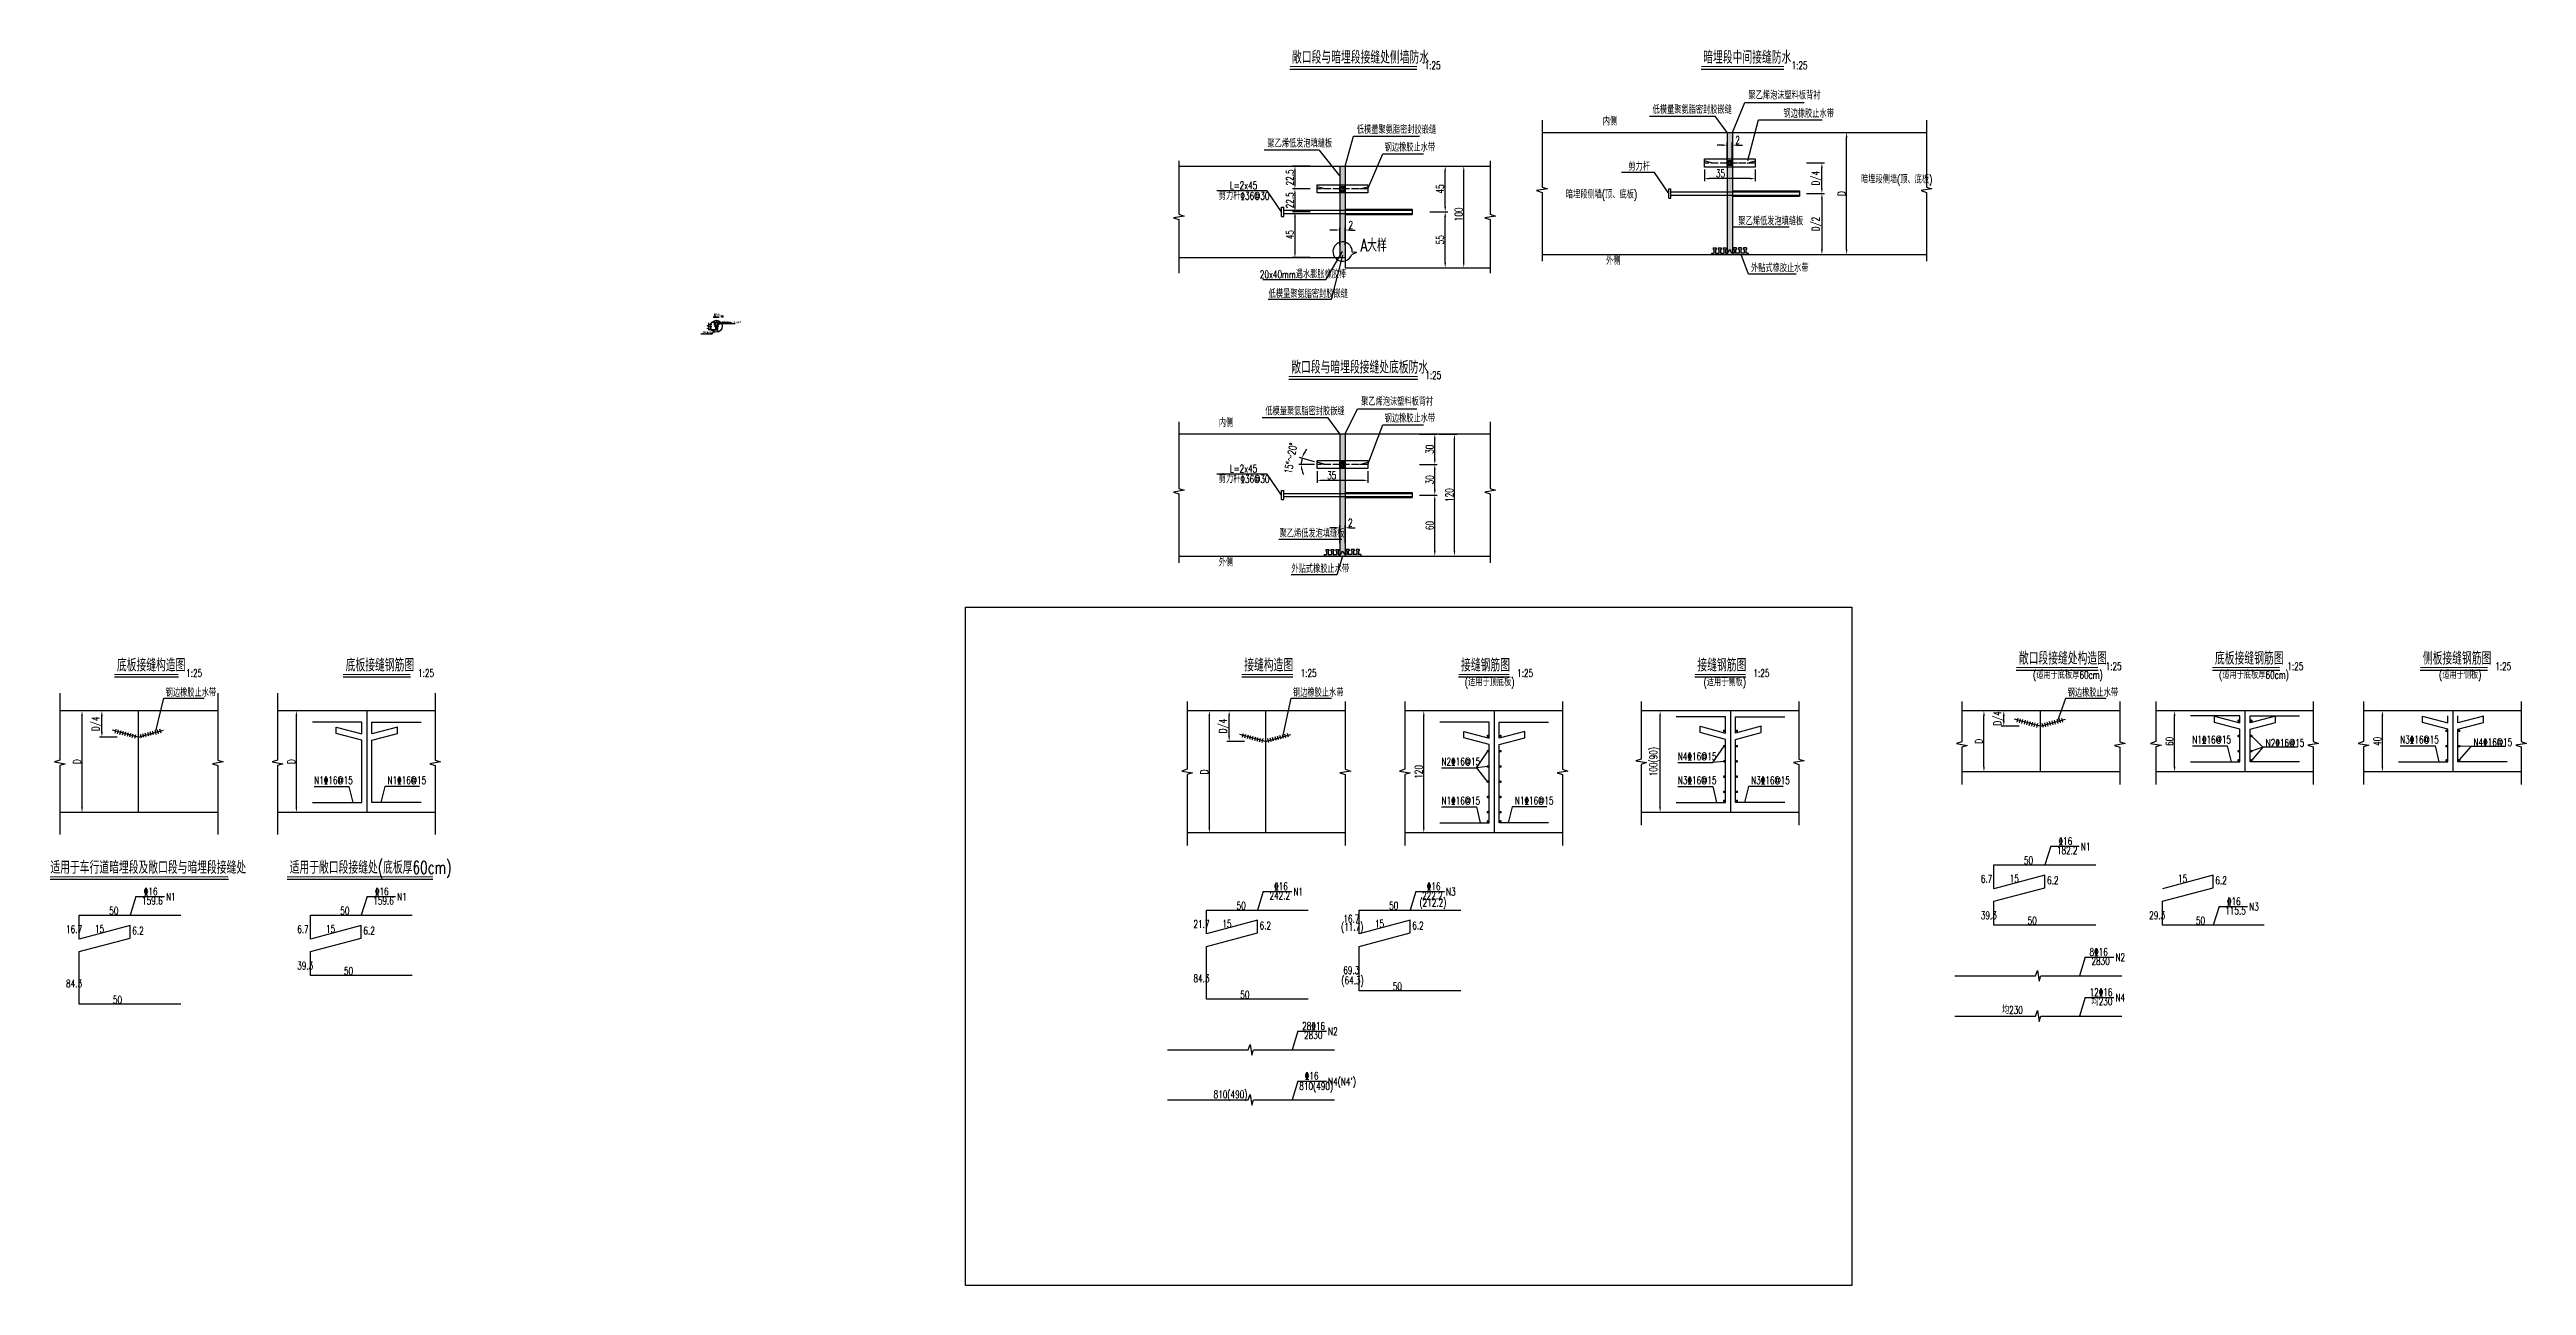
# Model space of a CAD drawing. Header units: millimetres. Extents: x 9472 to 214973, y -2225 to 22564.
# Drawn here: x 12527 to 14963, y 21349 to 22564 of the extents above; entities that cross this region are included whole.
import ezdxf

# ---------------------------------------------------------------- set-up
doc = ezdxf.new("R2010")
doc.units = ezdxf.units.MM
doc.header["$LTSCALE"] = 0.3
doc.header["$MEASUREMENT"] = 0
doc.linetypes.add('ACAD_ISO04W100', pattern=[30, 24, -3, 0, -3])
for name, color, linetype in [('填充', 8, 'Continuous'), ('文字', 7, 'Continuous'), ('次轮廓线', 7, 'Continuous'), ('点划线', 6, 'ACAD_ISO04W100'), ('轮廓线', 1, 'Continuous'), ('钢筋', 1, 'Continuous')]:
    doc.layers.add(name, color=color, linetype=linetype)
doc.styles.get("Standard").update_dxf_attribs({"font": 'simplex1.shx', "width": 0.7, "bigfont": 'hztxt.shx'})
doc.dimstyles.new('25', dxfattribs={"dimscale": 2.5, "dimtxt": 3, "dimasz": 2, "dimexe": 1, "dimexo": 1, "dimgap": 0.5, "dimtad": 1, "dimdec": 1, "dimdsep": 46, "dimtxsty": 'Standard', "dimcen": 0.5, "dimadec": 0, "dimazin": 0, "dimtfac": 1, "dimtdec": 1, "dimtofl": 0, "dimtmove": 2, "dimatfit": 3, "dimfxl": 0, "dimtolj": 1, "dimtzin": 0, "dimarcsym": 0})
doc.dimstyles.new('5', dxfattribs={"dimscale": 0.5, "dimtxt": 3, "dimasz": 2, "dimexe": 1, "dimexo": 1, "dimgap": 0.5, "dimtad": 1, "dimdec": 1, "dimdsep": 46, "dimtxsty": 'Standard', "dimcen": 0.5, "dimadec": 0, "dimazin": 0, "dimtfac": 1, "dimtdec": 1, "dimtofl": 0, "dimtmove": 2, "dimatfit": 3, "dimfxl": 0, "dimtolj": 1, "dimtzin": 0, "dimarcsym": 0})

msp = doc.modelspace()

# ---------------------------------------------------------------- texts
at = {"layer": '文字', "width": 0.7}
for s, height, p in [('敞口段与暗埋段接缝处侧墙防水', 12.5, (13748.95, 22549.82)), ('暗埋段中间接缝防水', 12.5, (14153.3, 22549.82)), ('1:25', 7.5, (13879.3, 22544.48)), ('1:25', 7.5, (14240.11, 22544.48)), ('低模量聚氨脂密封胶嵌缝', 7.5, (14103.51, 22500.64)), ('聚乙烯泡沫塑料板背衬', 7.5, (14197.74, 22514.86)), ('钢边橡胶止水带', 7.5, (14232.17, 22496.82)), ('低模量聚氨脂密封胶嵌缝', 7.5, (13812.71, 22481)), ('内侧', 7.5, (14054.53, 22489.28)), ('聚乙烯低发泡填缝板', 7.5, (13724.69, 22467.49)), ('钢边橡胶止水带', 7.5, (13840.06, 22463.55)), ('L=2x45', 7.5, (13687.77, 22426.43)), ('剪力杆', 7.5, (14079.76, 22444.84)), ('暗埋段侧墙(顶、底板)', 7.5, (14308.47, 22432.17)), ('剪力杆%%13136@30', 7.5, (13676.98, 22416.14)), ('暗埋段侧墙(顶、底板)', 7.5, (14018.25, 22417.41)), ('聚乙烯低发泡填缝板', 7.5, (14187.88, 22391.09)), ('A大样', 12.5, (13816.15, 22365.05)), ('外侧', 7.5, (14057.79, 22352.2)), ('20x40mm遇水膨胀橡胶棒', 7.5, (13717.33, 22338.94)), ('外贴式橡胶止水带', 7.5, (14200.27, 22345.01)), ('低模量聚氨脂密封胶嵌缝', 7.5, (13725.95, 22319.64)), ('低模量聚酯密封胶嵌缝', 1.5, (13167.79, 22284.73)), ('A大样', 2.5, (13180.56, 22301.69)), ('1:5', 1.5, (13187.13, 22300.73)), ('20x40mm遇水膨胀橡胶棒', 1.5, (13188.83, 22294.71)), ('敞口段与暗埋段接缝处底板防水', 12.5, (13748.14, 22245.2)), ('1:25', 7.5, (13880.01, 22239.86)), ('低模量聚氨脂密封胶嵌缝', 7.5, (13722.7, 22204.28)), ('聚乙烯泡沫塑料板背衬', 7.5, (13816.93, 22213.74)), ('内侧', 7.5, (13676.98, 22192.91)), ('钢边橡胶止水带', 7.5, (13840.06, 22197.2)), ('剪力杆%%13136@30', 7.5, (13676.98, 22137.76)), ('L=2x45', 7.5, (13687.77, 22148.04)), ('聚乙烯低发泡填缝板', 7.5, (13736.71, 22084.16)), ('外侧', 7.5, (13676.98, 22055.83)), ('外贴式橡胶止水带', 7.5, (13748.38, 22049.34)), ('敞口段接缝处构造图', 12.5, (14463.64, 21959.11)), ('底板接缝钢筋图', 12.5, (14656.5, 21959.11)), ('侧板接缝钢筋图', 12.5, (14860.88, 21959.11)), ('底板接缝构造图', 12.5, (12593.46, 21952.35)), ('1:25', 7.5, (12661.53, 21947)), ('底板接缝钢筋图', 12.5, (12818.41, 21952.35)), ('1:25', 7.5, (12889.57, 21947)), ('接缝构造图', 12.5, (13701.98, 21952.35)), ('1:25', 7.5, (13757.42, 21947)), ('接缝钢筋图', 12.5, (13915.16, 21952.35)), ('(适用于顶底板)', 7.5, (13918.9, 21938.03)), ('1:25', 7.5, (13970.29, 21947)), ('接缝钢筋图', 12.5, (14147.55, 21952.35)), ('(适用于侧板)', 7.5, (14153.59, 21938.03)), ('1:25', 7.5, (14202.68, 21947)), ('(适用于底板厚60cm)', 7.5, (14477.58, 21945.26)), ('1:25', 7.5, (14548.99, 21953.77)), ('(适用于底板厚60cm)', 7.5, (14660.52, 21945.26)), ('1:25', 7.5, (14727.66, 21953.77)), ('(适用于侧板)', 7.5, (14876.81, 21945.26)), ('1:25', 7.5, (14932.03, 21953.77)), ('钢边橡胶止水带', 7.5, (12641.44, 21927.59)), ('钢边橡胶止水带', 7.5, (13749.97, 21927.59)), ('钢边橡胶止水带', 7.5, (14511.63, 21927.59)), ('N4%%13216@15', 7.5, (14128.33, 21865.1)), ('N1%%13216@15', 7.5, (14634.21, 21881.69)), ('N2%%13216@15', 7.5, (14706.34, 21878.46)), ('N3%%13216@15', 7.5, (14838.58, 21881.69)), ('N4%%13216@15', 7.5, (14910.71, 21879.08)), ('N1%%13216@15', 7.5, (12787.41, 21841.69)), ('N1%%13216@15', 7.5, (12859.54, 21841.69)), ('N2%%13216@15', 7.5, (13895.94, 21860.1)), ('N3%%13216@15', 7.5, (14128.33, 21841.69)), ('N3%%13216@15', 7.5, (14200.45, 21841.69)), ('N1%%13216@15', 7.5, (13895.94, 21821.69)), ('N1%%13216@15', 7.5, (13968.06, 21821.69)), ('182.2', 7.5, (14501.05, 21772.81)), ('%%13216', 7.5, (14502.7, 21781.82)), ('N1', 7.5, (14524.62, 21776.55)), ('适用于车行道暗埋段及敞口段与暗埋段接缝处', 12.5, (12528.06, 21753.49)), ('适用于敞口段接缝处(底板厚60cm)', 12.5, (12763.37, 21753.49)), ('6.7', 7.5, (14426.28, 21744.75)), ('15', 7.5, (14454.69, 21745.07)), ('50', 7.5, (14468.69, 21762.88)), ('6.2', 7.5, (14491.38, 21743.31)), ('15', 7.5, (14620.23, 21745.07)), ('6.2', 7.5, (14656.91, 21743.31)), ('159.6', 7.5, (12618.26, 21723.35)), ('%%13216', 7.5, (12619.92, 21732.36)), ('N1', 7.5, (12641.84, 21727.09)), ('159.6', 7.5, (12845.52, 21723.35)), ('%%13216', 7.5, (12847.17, 21732.36)), ('N1', 7.5, (12869.1, 21727.09)), ('50', 7.5, (13694.43, 21718.45)), ('242.2', 7.5, (13726.79, 21728.38)), ('%%13216', 7.5, (13731.39, 21737.39)), ('N1', 7.5, (13750.36, 21732.12)), ('50', 7.5, (13844.47, 21718.45)), ('(212.2)', 7.5, (13874.25, 21721.45)), ('222.2', 7.5, (13876.82, 21728.38)), ('%%13216', 7.5, (13881.43, 21737.39)), ('N3', 7.5, (13900.4, 21732.12)), ('%%13216', 7.5, (14668.24, 21722.62)), ('16.7', 7.5, (12543.49, 21695.29)), ('15', 7.5, (12571.91, 21695.62)), ('50', 7.5, (12585.91, 21713.42)), ('6.2', 7.5, (12608.59, 21693.85)), ('6.7', 7.5, (12770.75, 21695.29)), ('15', 7.5, (12799.16, 21695.62)), ('50', 7.5, (12813.16, 21713.42)), ('6.2', 7.5, (12835.85, 21693.85)), ('21.7', 7.5, (13652.01, 21700.32)), ('15', 7.5, (13680.43, 21700.65)), ('6.2', 7.5, (13717.11, 21698.88)), ('(11.7)', 7.5, (13797.1, 21697.57)), ('16.7', 7.5, (13799.42, 21705.5)), ('15', 7.5, (13830.47, 21700.65)), ('6.2', 7.5, (13867.15, 21698.88)), ('39.3', 7.5, (14426.28, 21708.95)), ('50', 7.5, (14472.3, 21703.73)), ('29.3', 7.5, (14591.81, 21708.95)), ('50', 7.5, (14637.83, 21703.73)), ('115.5', 7.5, (14666.59, 21713.61)), ('N3', 7.5, (14690.16, 21717.35)), ('8%%13216', 7.5, (14533.16, 21672.91)), ('39.3', 7.5, (12770.75, 21659.49)), ('50', 7.5, (12816.77, 21654.27)), ('84.3', 7.5, (13652.01, 21646.92)), ('(64.3)', 7.5, (13797.46, 21644.97)), ('69.3', 7.5, (13799.36, 21654.98)), ('2830', 7.5, (14535.08, 21663.89)), ('N2', 7.5, (14558.66, 21667.63)), ('84.3', 7.5, (12543.49, 21641.89)), ('50', 7.5, (12589.51, 21625.94)), ('50', 7.5, (13698.04, 21630.97)), ('50', 7.5, (13848.07, 21639.04)), ('12%%13216', 7.5, (14533.16, 21633.29)), ('均230', 7.5, (14535.08, 21624.28)), ('N4', 7.5, (14558.66, 21628.02)), ('28%%13216', 7.5, (13758.89, 21600.15)), ('均230', 7.5, (14447.02, 21615.81)), ('2830', 7.5, (13760.82, 21591.13)), ('N2', 7.5, (13784.39, 21594.87)), ('%%13216', 7.5, (13761.51, 21551.14)), ('810(490)', 7.5, (13671.85, 21532.88)), ('810(490)', 7.5, (13756.11, 21541.02)), ("N4(N4')", 7.5, (13784.39, 21545.53))]:
    msp.add_text(s, height=height, dxfattribs=at).set_placement(p)

# ---------------------------------------------------------------- blocks, each defined once
blk = doc.blocks.new('*D54')
at = {"color": 0, "lineweight": -2}
for p, q in [((12574.2, 21913.7), (12556.7, 21913.7)), ((12559.2, 21818.7), (12559.2, 21908.7)), ((12574.2, 21813.7), (12556.7, 21813.7))]:
    blk.add_line(p, q, dxfattribs=at)
at = {"color": 0}
for points in [[(12558.3, 21908.7), (12560, 21908.7), (12559.2, 21913.7)], [(12558.3, 21818.7), (12560, 21818.7), (12559.2, 21813.7)]]:
    blk.add_solid(points, dxfattribs=at)
at = {"color": 0, "insert": (12554.2, 21863.7), "char_height": 7.5, "attachment_point": 5, "rotation": 90}
blk.add_mtext('\\A1;D', dxfattribs=at)
blk = doc.blocks.new('*D55')
at = {"color": 0, "lineweight": -2}
for p, q in [((12785, 21913.7), (12767.5, 21913.7)), ((12770, 21818.7), (12770, 21908.7)), ((12785, 21813.7), (12767.5, 21813.7))]:
    blk.add_line(p, q, dxfattribs=at)
at = {"color": 0}
for points in [[(12769.1, 21908.7), (12770.8, 21908.7), (12770, 21913.7)], [(12769.1, 21818.7), (12770.8, 21818.7), (12770, 21813.7)]]:
    blk.add_solid(points, dxfattribs=at)
at = {"color": 0, "insert": (12765, 21863.7), "char_height": 7.5, "attachment_point": 5, "rotation": 90}
blk.add_mtext('\\A1;D', dxfattribs=at)
blk = doc.blocks.new('*D56')
at = {"color": 0, "lineweight": -2}
for p, q in [((12593.7, 21913.7), (12576.2, 21913.7)), ((12578.7, 21892.9), (12578.7, 21908.7)), ((12593.7, 21887.9), (12576.2, 21887.9))]:
    blk.add_line(p, q, dxfattribs=at)
at = {"color": 0}
for points in [[(12577.8, 21908.7), (12579.5, 21908.7), (12578.7, 21913.7)], [(12577.8, 21892.9), (12579.5, 21892.9), (12578.7, 21887.9)]]:
    blk.add_solid(points, dxfattribs=at)
at = {"color": 0, "insert": (12573.7, 21900.8), "char_height": 7.5, "attachment_point": 5, "rotation": 90}
blk.add_mtext('\\A1;D/4', dxfattribs=at)
blk = doc.blocks.new('*D32')
at = {"color": 0, "lineweight": -2}
for p, q in [((13181, 22295.5), (13180, 22295.5)), ((13182, 22293.6), (13182, 22296)), ((13184, 22293.6), (13184, 22296)), ((13185, 22295.5), (13186, 22295.5))]:
    blk.add_line(p, q, dxfattribs=at)
at = {"color": 0}
for points in [[(13181, 22295.7), (13181, 22295.3), (13182, 22295.5)], [(13185, 22295.7), (13185, 22295.3), (13184, 22295.5)]]:
    blk.add_solid(points, dxfattribs=at)
at = {"color": 0, "insert": (13183, 22296.5), "char_height": 1.5, "attachment_point": 5}
blk.add_mtext('\\A1;2', dxfattribs=at)
blk = doc.blocks.new('*D33')
at = {"color": 0, "lineweight": -2}
for p, q in [((13183, 22295.5), (13182, 22295.5)), ((13184, 22293.6), (13184, 22296)), ((13185, 22292.6), (13185, 22296)), ((13186, 22295.5), (13187, 22295.5))]:
    blk.add_line(p, q, dxfattribs=at)
at = {"color": 0}
for points in [[(13183, 22295.7), (13183, 22295.3), (13184, 22295.5)], [(13186, 22295.7), (13186, 22295.3), (13185, 22295.5)]]:
    blk.add_solid(points, dxfattribs=at)
at = {"color": 0, "insert": (13184.5, 22296.5), "char_height": 1.5, "attachment_point": 5}
blk.add_mtext('\\A1;1', dxfattribs=at)
blk = doc.blocks.new('*D34')
at = {"color": 0, "lineweight": -2}
for p, q in [((13180, 22295.5), (13179, 22295.5)), ((13181, 22292.6), (13181, 22296)), ((13182, 22293.6), (13182, 22296)), ((13183, 22295.5), (13184, 22295.5))]:
    blk.add_line(p, q, dxfattribs=at)
at = {"color": 0}
for points in [[(13180, 22295.7), (13180, 22295.3), (13181, 22295.5)], [(13183, 22295.7), (13183, 22295.3), (13182, 22295.5)]]:
    blk.add_solid(points, dxfattribs=at)
at = {"color": 0, "insert": (13181.5, 22296.5), "char_height": 1.5, "attachment_point": 5}
blk.add_mtext('\\A1;1', dxfattribs=at)
blk = doc.blocks.new('*D35')
at = {"color": 0, "lineweight": -2}
for p, q in [((13178.5, 22293.1), (13175, 22293.1)), ((13178.5, 22291.1), (13175, 22291.1)), ((13175.5, 22294.1), (13175.5, 22295.1)), ((13175.5, 22290.1), (13175.5, 22289.1))]:
    blk.add_line(p, q, dxfattribs=at)
at = {"color": 0}
for points in [[(13175.3, 22294.1), (13175.7, 22294.1), (13175.5, 22293.1)], [(13175.3, 22290.1), (13175.7, 22290.1), (13175.5, 22291.1)]]:
    blk.add_solid(points, dxfattribs=at)
at = {"color": 0, "insert": (13174.5, 22292.1), "char_height": 1.5, "attachment_point": 5, "rotation": 90}
blk.add_mtext('\\A1;2', dxfattribs=at)
blk = doc.blocks.new('*D36')
at = {"color": 0, "lineweight": -2}
for p, q in [((13178.5, 22291.1), (13175, 22291.1)), ((13177.8, 22288.1), (13175, 22288.1)), ((13175.5, 22290.1), (13175.5, 22289.1))]:
    blk.add_line(p, q, dxfattribs=at)
at = {"color": 0}
for points in [[(13175.3, 22290.1), (13175.7, 22290.1), (13175.5, 22291.1)], [(13175.3, 22289.1), (13175.7, 22289.1), (13175.5, 22288.1)]]:
    blk.add_solid(points, dxfattribs=at)
at = {"color": 0, "insert": (13174.5, 22289.6), "char_height": 1.5, "attachment_point": 5, "rotation": 90}
blk.add_mtext('\\A1;3', dxfattribs=at)
blk = doc.blocks.new('钢边止水带')
at = {"layer": '点划线'}
blk.add_line((25, 0), (-25, 0), dxfattribs=at)
at = {"layer": '轮廓线'}
for points in [[(-25, -4), (-25, 4), (25, 4), (25, -4)], [(-2.5, 2.5), (2.5, 2.5), (2.5, -2.5), (-2.5, -2.5)]]:
    blk.add_lwpolyline(points, close=True, dxfattribs=at)
for radius in [2, 1.5]:
    blk.add_circle((0, 0), radius, dxfattribs=at)
blk = doc.blocks.new('*D26')
at = {"color": 0, "lineweight": -2}
for p, q in [((13884.6, 22404.2), (13902.1, 22404.2)), ((13899.6, 22354.2), (13899.6, 22399.2)), ((13884.6, 22349.2), (13902.1, 22349.2))]:
    blk.add_line(p, q, dxfattribs=at)
at = {"color": 0}
for points in [[(13898.7, 22399.2), (13900.4, 22399.2), (13899.6, 22404.2)], [(13898.7, 22354.2), (13900.4, 22354.2), (13899.6, 22349.2)]]:
    blk.add_solid(points, dxfattribs=at)
at = {"color": 0, "insert": (13894.6, 22376.7), "char_height": 7.5, "attachment_point": 5, "rotation": 90}
blk.add_mtext('\\A1;55', dxfattribs=at)
blk = doc.blocks.new('*D27')
at = {"color": 0, "lineweight": -2}
for p, q in [((13884.6, 22449.2), (13902.1, 22449.2)), ((13899.6, 22409.2), (13899.6, 22444.2)), ((13884.6, 22404.2), (13902.1, 22404.2))]:
    blk.add_line(p, q, dxfattribs=at)
at = {"color": 0}
for points in [[(13898.7, 22444.2), (13900.4, 22444.2), (13899.6, 22449.2)], [(13898.7, 22409.2), (13900.4, 22409.2), (13899.6, 22404.2)]]:
    blk.add_solid(points, dxfattribs=at)
at = {"color": 0, "insert": (13894.6, 22426.7), "char_height": 7.5, "attachment_point": 5, "rotation": 90}
blk.add_mtext('\\A1;45', dxfattribs=at)
blk = doc.blocks.new('*D28')
at = {"color": 0, "lineweight": -2}
for p, q in [((13902.8, 22449.2), (13920.3, 22449.2)), ((13917.8, 22354.2), (13917.8, 22444.2)), ((13902.8, 22349.2), (13920.3, 22349.2))]:
    blk.add_line(p, q, dxfattribs=at)
at = {"color": 0}
for points in [[(13917, 22444.2), (13918.6, 22444.2), (13917.8, 22449.2)], [(13917, 22354.2), (13918.6, 22354.2), (13917.8, 22349.2)]]:
    blk.add_solid(points, dxfattribs=at)
at = {"color": 0, "insert": (13912.8, 22401.7), "char_height": 7.5, "attachment_point": 5, "rotation": 90}
blk.add_mtext('\\A1;100', dxfattribs=at)
blk = doc.blocks.new('*D29')
at = {"color": 0, "lineweight": -2}
for p, q in [((13766.8, 22449.2), (13749.3, 22449.2)), ((13751.8, 22444.2), (13751.8, 22431.7)), ((13766.8, 22426.7), (13749.3, 22426.7))]:
    blk.add_line(p, q, dxfattribs=at)
at = {"color": 0}
for points in [[(13751, 22444.2), (13752.7, 22444.2), (13751.8, 22449.2)], [(13751, 22431.7), (13752.7, 22431.7), (13751.8, 22426.7)]]:
    blk.add_solid(points, dxfattribs=at)
at = {"color": 0, "insert": (13746.8, 22438), "char_height": 7.5, "attachment_point": 5, "rotation": 90}
blk.add_mtext('\\A1;22.5', dxfattribs=at)
blk = doc.blocks.new('*D30')
at = {"color": 0, "lineweight": -2}
for p, q in [((13766.8, 22426.7), (13749.3, 22426.7)), ((13751.8, 22421.7), (13751.8, 22409.2)), ((13766.8, 22404.2), (13749.3, 22404.2))]:
    blk.add_line(p, q, dxfattribs=at)
at = {"color": 0}
for points in [[(13751, 22421.7), (13752.7, 22421.7), (13751.8, 22426.7)], [(13751, 22409.2), (13752.7, 22409.2), (13751.8, 22404.2)]]:
    blk.add_solid(points, dxfattribs=at)
at = {"color": 0, "insert": (13746.8, 22415.5), "char_height": 7.5, "attachment_point": 5, "rotation": 90}
blk.add_mtext('\\A1;22.5', dxfattribs=at)
blk = doc.blocks.new('*D31')
at = {"color": 0, "lineweight": -2}
for p, q in [((13766.8, 22404.2), (13749.3, 22404.2)), ((13751.8, 22399.2), (13751.8, 22364.2)), ((13766.8, 22359.2), (13749.3, 22359.2))]:
    blk.add_line(p, q, dxfattribs=at)
at = {"color": 0}
for points in [[(13751, 22399.2), (13752.7, 22399.2), (13751.8, 22404.2)], [(13751, 22364.2), (13752.7, 22364.2), (13751.8, 22359.2)]]:
    blk.add_solid(points, dxfattribs=at)
at = {"color": 0, "insert": (13746.8, 22381.7), "char_height": 7.5, "attachment_point": 5, "rotation": 90}
blk.add_mtext('\\A1;45', dxfattribs=at)
blk = doc.blocks.new('外贴式橡胶止水带')
at = {"layer": '填充'}
blk.add_hatch(color=256, dxfattribs=at).paths.add_polyline_path([(14.2, -3), (10.8, -3), (10.8, 0.5), (11.5, 0.5), (11.5, 2), (8.5, 2), (8.5, 0.5), (9.2, 0.5), (9.2, -3), (5.7, -3), (5.7, 0.5), (6.5, 0.5), (6.5, 2), (3.5, 2), (3.5, 0.5), (4.2, 0.5), (4.2, -3), (2.7, -3, -0.331227), (0.8, 0), (-0.8, 0, -0.331227), (-2.7, -3), (-4.2, -3), (-4.2, 0.5), (-3.5, 0.5), (-3.5, 2), (-6.5, 2), (-6.5, 0.5), (-5.8, 0.5), (-5.8, -3), (-9.3, -3), (-9.3, 0.5), (-8.5, 0.5), (-8.5, 2), (-11.5, 2), (-11.5, 0.5), (-10.8, 0.5), (-10.8, -3), (-14.2, -3), (-14.2, 0.5), (-13.5, 0.5), (-13.5, 2), (-16.5, 2), (-16.5, 0.5), (-15.8, 0.5), (-15.8, -3), (-18, -3), (-18, -4.5), (18, -4.5), (18, -3), (15.8, -3), (15.8, 0.5), (16.5, 0.5), (16.5, 2), (13.5, 2), (13.5, 0.5), (14.2, 0.5)])
for p, q in [((-16.5, 2), (-13.5, 2)), ((-16.5, 2), (-16.5, 0.5)), ((-16.5, 0.5), (-15.8, 0.5)), ((-15.8, 0.5), (-15.8, -3)), ((-14.2, 0.5), (-13.5, 0.5)), ((-14.2, 0.5), (-14.2, -3)), ((-13.5, 2), (-13.5, 0.5)), ((-11.5, 2), (-8.5, 2)), ((-11.5, 2), (-11.5, 0.5)), ((-11.5, 0.5), (-10.8, 0.5)), ((-10.8, 0.5), (-10.8, -3)), ((-9.3, 0.5), (-8.5, 0.5)), ((-9.3, 0.5), (-9.3, -3)), ((-8.5, 2), (-8.5, 0.5)), ((-6.5, 2), (-3.5, 2)), ((-6.5, 2), (-6.5, 0.5)), ((-6.5, 0.5), (-5.8, 0.5)), ((-5.8, 0.5), (-5.8, -3)), ((-4.2, 0.5), (-3.5, 0.5)), ((-4.2, 0.5), (-4.2, -3)), ((-3.5, 2), (-3.5, 0.5)), ((-0.8, 0), (0.8, 0)), ((6.5, 2), (3.5, 2)), ((3.5, 2), (3.5, 0.5)), ((4.2, 0.5), (3.5, 0.5)), ((4.2, 0.5), (4.2, -3)), ((6.5, 0.5), (5.7, 0.5)), ((5.7, 0.5), (5.7, -3)), ((6.5, 2), (6.5, 0.5)), ((11.5, 2), (8.5, 2)), ((8.5, 2), (8.5, 0.5)), ((9.2, 0.5), (8.5, 0.5)), ((9.2, 0.5), (9.2, -3)), ((11.5, 0.5), (10.8, 0.5)), ((10.8, 0.5), (10.8, -3)), ((11.5, 2), (11.5, 0.5)), ((16.5, 2), (13.5, 2)), ((13.5, 2), (13.5, 0.5)), ((14.2, 0.5), (13.5, 0.5)), ((14.2, 0.5), (14.2, -3)), ((16.5, 0.5), (15.8, 0.5)), ((15.8, 0.5), (15.8, -3)), ((16.5, 2), (16.5, 0.5)), ((-18, -3), (-15.8, -3)), ((-18, -3), (-18, -4.5)), ((-18, -4.5), (18, -4.5)), ((-14.2, -3), (-10.8, -3)), ((-9.3, -3), (-5.8, -3)), ((-4.2, -3), (-2.7, -3)), ((4.2, -3), (2.7, -3)), ((9.2, -3), (5.7, -3)), ((14.2, -3), (10.8, -3)), ((18, -3), (15.8, -3)), ((18, -3), (18, -4.5))]:
    blk.add_line(p, q)
for centre, start, end in [((-3.7, -0.2), 290.6305, 3.9355), ((3.7, -0.2), 176.0645, 249.3695)]:
    blk.add_arc(centre, 2.99, start, end)
blk = doc.blocks.new('*D38')
at = {"color": 0, "lineweight": -2}
for p, q in [((13791.1, 22386.3), (13786.1, 22386.3)), ((13796.1, 22371.3), (13796.1, 22388.8)), ((13801.1, 22371.3), (13801.1, 22388.8)), ((13806.1, 22386.3), (13811.1, 22386.3))]:
    blk.add_line(p, q, dxfattribs=at)
at = {"color": 0}
for points in [[(13791.1, 22387.2), (13791.1, 22385.5), (13796.1, 22386.3)], [(13806.1, 22387.2), (13806.1, 22385.5), (13801.1, 22386.3)]]:
    blk.add_solid(points, dxfattribs=at)
at = {"color": 0, "insert": (13806.8, 22391.3), "char_height": 7.5, "attachment_point": 5}
blk.add_mtext('\\A1;2', dxfattribs=at)
blk = doc.blocks.new('*D39')
at = {"color": 0, "lineweight": -2}
for p, q in [((13791.1, 22093.6), (13786.1, 22093.6)), ((13796.1, 22078.6), (13796.1, 22096.1)), ((13801.1, 22078.6), (13801.1, 22096.1)), ((13806.1, 22093.6), (13811.1, 22093.6))]:
    blk.add_line(p, q, dxfattribs=at)
at = {"color": 0}
for points in [[(13791.1, 22094.5), (13791.1, 22092.8), (13796.1, 22093.6)], [(13806.1, 22094.5), (13806.1, 22092.8), (13801.1, 22093.6)]]:
    blk.add_solid(points, dxfattribs=at)
at = {"color": 0, "insert": (13806.3, 22098.6), "char_height": 7.5, "attachment_point": 5}
blk.add_mtext('\\A1;2', dxfattribs=at)
blk = doc.blocks.new('*D40')
at = {"color": 0, "lineweight": -2}
for p, q in [((13874.3, 22125.8), (13891.8, 22125.8)), ((13889.3, 22070.8), (13889.3, 22120.8)), ((13874.3, 22065.8), (13891.8, 22065.8))]:
    blk.add_line(p, q, dxfattribs=at)
at = {"color": 0}
for points in [[(13888.5, 22120.8), (13890.2, 22120.8), (13889.3, 22125.8)], [(13888.5, 22070.8), (13890.2, 22070.8), (13889.3, 22065.8)]]:
    blk.add_solid(points, dxfattribs=at)
at = {"color": 0, "insert": (13884.3, 22095.8), "char_height": 7.5, "attachment_point": 5, "rotation": 90}
blk.add_mtext('\\A1;60', dxfattribs=at)
blk = doc.blocks.new('*D41')
at = {"color": 0, "lineweight": -2}
for p, q in [((13874.3, 22155.8), (13891.8, 22155.8)), ((13889.3, 22130.8), (13889.3, 22150.8)), ((13874.3, 22125.8), (13891.8, 22125.8))]:
    blk.add_line(p, q, dxfattribs=at)
at = {"color": 0}
for points in [[(13888.5, 22150.8), (13890.2, 22150.8), (13889.3, 22155.8)], [(13888.5, 22130.8), (13890.2, 22130.8), (13889.3, 22125.8)]]:
    blk.add_solid(points, dxfattribs=at)
at = {"color": 0, "insert": (13884.3, 22140.8), "char_height": 7.5, "attachment_point": 5, "rotation": 90}
blk.add_mtext('\\A1;30', dxfattribs=at)
blk = doc.blocks.new('*D42')
at = {"color": 0, "lineweight": -2}
for p, q in [((13874.3, 22185.8), (13891.8, 22185.8)), ((13889.3, 22160.8), (13889.3, 22180.8)), ((13874.3, 22155.8), (13891.8, 22155.8))]:
    blk.add_line(p, q, dxfattribs=at)
at = {"color": 0}
for points in [[(13888.5, 22180.8), (13890.2, 22180.8), (13889.3, 22185.8)], [(13888.5, 22160.8), (13890.2, 22160.8), (13889.3, 22155.8)]]:
    blk.add_solid(points, dxfattribs=at)
at = {"color": 0, "insert": (13884.3, 22170.8), "char_height": 7.5, "attachment_point": 5, "rotation": 90}
blk.add_mtext('\\A1;30', dxfattribs=at)
blk = doc.blocks.new('*D43')
at = {"color": 0, "lineweight": -2}
for p, q in [((13893.7, 22185.8), (13911.2, 22185.8)), ((13908.7, 22070.8), (13908.7, 22180.8)), ((13893.7, 22065.8), (13911.2, 22065.8))]:
    blk.add_line(p, q, dxfattribs=at)
at = {"color": 0}
for points in [[(13907.9, 22180.8), (13909.5, 22180.8), (13908.7, 22185.8)], [(13907.9, 22070.8), (13909.5, 22070.8), (13908.7, 22065.8)]]:
    blk.add_solid(points, dxfattribs=at)
at = {"color": 0, "insert": (13903.7, 22125.8), "char_height": 7.5, "attachment_point": 5, "rotation": 90}
blk.add_mtext('\\A1;120', dxfattribs=at)
blk = doc.blocks.new('*D44')
at = {"color": 0, "lineweight": -2}
for p, q in [((14171.9, 22469.7), (14166.9, 22469.7)), ((14176.9, 22454.7), (14176.9, 22472.2)), ((14181.9, 22454.7), (14181.9, 22472.2)), ((14186.9, 22469.7), (14191.9, 22469.7))]:
    blk.add_line(p, q, dxfattribs=at)
at = {"color": 0}
for points in [[(14171.9, 22470.6), (14171.9, 22468.9), (14176.9, 22469.7)], [(14186.9, 22470.6), (14186.9, 22468.9), (14181.9, 22469.7)]]:
    blk.add_solid(points, dxfattribs=at)
at = {"color": 0, "insert": (14187.1, 22474.7), "char_height": 7.5, "attachment_point": 5}
blk.add_mtext('\\A1;2', dxfattribs=at)
blk = doc.blocks.new('*D45')
at = {"color": 0, "lineweight": -2}
for p, q in [((13771.1, 22155.8), (13755.5, 22155.8)), ((13771.2, 22158.6), (13756.4, 22162.6))]:
    blk.add_line(p, q, dxfattribs=at)
for start, end in [(140.6454, 152.8227), (165, 180), (192.1773, 204.3546)]:
    blk.add_arc((13781.6, 22155.8), 23.6, start, end, dxfattribs=at)
at = {"color": 0}
for points in [[(13761.4, 22166.3), (13759.8, 22166.9), (13758.8, 22161.9)], [(13757.7, 22150.8), (13759.4, 22150.9), (13758, 22155.8)]]:
    blk.add_solid(points, dxfattribs=at)
at = {"color": 0, "insert": (13747.7, 22162), "char_height": 7.5, "attachment_point": 5, "rotation": 79.7359}
blk.add_mtext('\\A1;15°～20%%D', dxfattribs=at)
blk = doc.blocks.new('*D46')
at = {"color": 0, "lineweight": -2}
for p, q in [((14255, 22422.2), (14272.5, 22422.2)), ((14270, 22417.2), (14270, 22367.2)), ((14255, 22362.2), (14272.5, 22362.2))]:
    blk.add_line(p, q, dxfattribs=at)
at = {"color": 0}
for points in [[(14269.1, 22417.2), (14270.8, 22417.2), (14270, 22422.2)], [(14269.1, 22367.2), (14270.8, 22367.2), (14270, 22362.2)]]:
    blk.add_solid(points, dxfattribs=at)
at = {"color": 0, "insert": (14265, 22392.2), "char_height": 7.5, "attachment_point": 5, "rotation": 90}
blk.add_mtext('\\A1;D/2', dxfattribs=at)
blk = doc.blocks.new('*D47')
at = {"color": 0, "lineweight": -2}
for p, q in [((14279.3, 22482.2), (14296.8, 22482.2)), ((14294.3, 22367.2), (14294.3, 22477.2)), ((14279.3, 22362.2), (14296.8, 22362.2))]:
    blk.add_line(p, q, dxfattribs=at)
at = {"color": 0}
for points in [[(14293.4, 22477.2), (14295.1, 22477.2), (14294.3, 22482.2)], [(14293.4, 22367.2), (14295.1, 22367.2), (14294.3, 22362.2)]]:
    blk.add_solid(points, dxfattribs=at)
at = {"color": 0, "insert": (14289.3, 22422.2), "char_height": 7.5, "attachment_point": 5, "rotation": 90}
blk.add_mtext('\\A1;D', dxfattribs=at)
blk = doc.blocks.new('*D48')
at = {"color": 0, "lineweight": -2}
for p, q in [((14255, 22452.2), (14272.5, 22452.2)), ((14270, 22427.2), (14270, 22447.2)), ((14255, 22422.2), (14272.5, 22422.2))]:
    blk.add_line(p, q, dxfattribs=at)
at = {"color": 0}
for points in [[(14269.1, 22447.2), (14270.8, 22447.2), (14270, 22452.2)], [(14269.1, 22427.2), (14270.8, 22427.2), (14270, 22422.2)]]:
    blk.add_solid(points, dxfattribs=at)
at = {"color": 0, "insert": (14265, 22437.2), "char_height": 7.5, "attachment_point": 5, "rotation": 90}
blk.add_mtext('\\A1;D/4', dxfattribs=at)
blk = doc.blocks.new('*D49')
at = {"color": 0, "lineweight": -2}
for p, q in [((13773.6, 22149.3), (13773.6, 22137.7)), ((13818.6, 22140.2), (13778.6, 22140.2)), ((13823.6, 22149.3), (13823.6, 22137.7))]:
    blk.add_line(p, q, dxfattribs=at)
at = {"color": 0}
for points in [[(13778.6, 22141.1), (13778.6, 22139.4), (13773.6, 22140.2)], [(13818.6, 22141.1), (13818.6, 22139.4), (13823.6, 22140.2)]]:
    blk.add_solid(points, dxfattribs=at)
at = {"color": 0, "insert": (13788, 22145.2), "char_height": 7.5, "attachment_point": 5}
blk.add_mtext('\\A1;35', dxfattribs=at)
blk = doc.blocks.new('*D50')
at = {"color": 0, "lineweight": -2}
for p, q in [((14154.4, 22445.7), (14154.4, 22434.4)), ((14199.4, 22436.9), (14159.4, 22436.9)), ((14204.4, 22445.7), (14204.4, 22434.4))]:
    blk.add_line(p, q, dxfattribs=at)
at = {"color": 0}
for points in [[(14159.4, 22437.7), (14159.4, 22436), (14154.4, 22436.9)], [(14199.4, 22437.7), (14199.4, 22436), (14204.4, 22436.9)]]:
    blk.add_solid(points, dxfattribs=at)
at = {"color": 0, "insert": (14170.3, 22441.9), "char_height": 7.5, "attachment_point": 5}
blk.add_mtext('\\A1;35', dxfattribs=at)
blk = doc.blocks.new('*D51')
at = {"color": 0, "lineweight": -2}
for p, q in [((13682.7, 21913.7), (13665.2, 21913.7)), ((13667.7, 21798.7), (13667.7, 21908.7)), ((13682.7, 21793.7), (13665.2, 21793.7))]:
    blk.add_line(p, q, dxfattribs=at)
at = {"color": 0}
for points in [[(13666.8, 21908.7), (13668.5, 21908.7), (13667.7, 21913.7)], [(13666.8, 21798.7), (13668.5, 21798.7), (13667.7, 21793.7)]]:
    blk.add_solid(points, dxfattribs=at)
at = {"color": 0, "insert": (13662.7, 21853.7), "char_height": 7.5, "attachment_point": 5, "rotation": 90}
blk.add_mtext('\\A1;D', dxfattribs=at)
blk = doc.blocks.new('*D52')
at = {"color": 0, "lineweight": -2}
for p, q in [((13893.5, 21913.7), (13876, 21913.7)), ((13878.5, 21798.7), (13878.5, 21908.7)), ((13893.5, 21793.7), (13876, 21793.7))]:
    blk.add_line(p, q, dxfattribs=at)
at = {"color": 0}
for points in [[(13877.7, 21908.7), (13879.3, 21908.7), (13878.5, 21913.7)], [(13877.7, 21798.7), (13879.3, 21798.7), (13878.5, 21793.7)]]:
    blk.add_solid(points, dxfattribs=at)
at = {"color": 0, "insert": (13873.5, 21853.7), "char_height": 7.5, "attachment_point": 5, "rotation": 90}
blk.add_mtext('\\A1;120', dxfattribs=at)
blk = doc.blocks.new('*D53')
at = {"color": 0, "lineweight": -2}
for p, q in [((13702.2, 21913.7), (13684.7, 21913.7)), ((13687.2, 21888.7), (13687.2, 21908.7)), ((13702.2, 21883.7), (13684.7, 21883.7))]:
    blk.add_line(p, q, dxfattribs=at)
at = {"color": 0}
for points in [[(13686.3, 21908.7), (13688, 21908.7), (13687.2, 21913.7)], [(13686.3, 21888.7), (13688, 21888.7), (13687.2, 21883.7)]]:
    blk.add_solid(points, dxfattribs=at)
at = {"color": 0, "insert": (13682.2, 21898.7), "char_height": 7.5, "attachment_point": 5, "rotation": 90}
blk.add_mtext('\\A1;D/4', dxfattribs=at)
blk = doc.blocks.new('点筋')
at = {"layer": '钢筋', "const_width": 1.25}
blk.add_lwpolyline([(-0.625, 0, 1), (0.625, 0, 1)], format="xyb", close=True, dxfattribs=at)
blk = doc.blocks.new('*D58')
at = {"color": 0, "lineweight": -2}
for p, q in [((14444.3, 21913.7), (14426.8, 21913.7)), ((14429.3, 21858.7), (14429.3, 21908.7)), ((14444.3, 21853.7), (14426.8, 21853.7))]:
    blk.add_line(p, q, dxfattribs=at)
at = {"color": 0}
for points in [[(14428.5, 21908.7), (14430.2, 21908.7), (14429.3, 21913.7)], [(14428.5, 21858.7), (14430.2, 21858.7), (14429.3, 21853.7)]]:
    blk.add_solid(points, dxfattribs=at)
at = {"color": 0, "insert": (14424.3, 21883.7), "char_height": 7.5, "attachment_point": 5, "rotation": 90}
blk.add_mtext('\\A1;D', dxfattribs=at)
blk = doc.blocks.new('*D59')
at = {"color": 0, "lineweight": -2}
for p, q in [((14631.8, 21913.7), (14614.3, 21913.7)), ((14616.8, 21858.7), (14616.8, 21908.7)), ((14631.8, 21853.7), (14614.3, 21853.7))]:
    blk.add_line(p, q, dxfattribs=at)
at = {"color": 0}
for points in [[(14615.9, 21908.7), (14617.6, 21908.7), (14616.8, 21913.7)], [(14615.9, 21858.7), (14617.6, 21858.7), (14616.8, 21853.7)]]:
    blk.add_solid(points, dxfattribs=at)
at = {"color": 0, "insert": (14611.8, 21883.7), "char_height": 7.5, "attachment_point": 5, "rotation": 90}
blk.add_mtext('\\A1;60', dxfattribs=at)
blk = doc.blocks.new('*D60')
at = {"color": 0, "lineweight": -2}
for p, q in [((14463.8, 21913.7), (14446.3, 21913.7)), ((14463.8, 21898.7), (14446.3, 21898.7)), ((14448.8, 21903.7), (14448.8, 21908.7))]:
    blk.add_line(p, q, dxfattribs=at)
at = {"color": 0}
for points in [[(14448, 21908.7), (14449.7, 21908.7), (14448.8, 21913.7)], [(14448, 21903.7), (14449.7, 21903.7), (14448.8, 21898.7)]]:
    blk.add_solid(points, dxfattribs=at)
at = {"color": 0, "insert": (14443.8, 21906.2), "char_height": 7.5, "attachment_point": 5, "rotation": 90}
blk.add_mtext('\\A1;D/4', dxfattribs=at)
blk = doc.blocks.new('*D64')
at = {"color": 0, "lineweight": -2}
for p, q in [((14125.9, 21913.7), (14108.4, 21913.7)), ((14110.9, 21818.7), (14110.9, 21908.7)), ((14125.9, 21813.7), (14108.4, 21813.7))]:
    blk.add_line(p, q, dxfattribs=at)
at = {"color": 0}
for points in [[(14110.1, 21908.7), (14111.7, 21908.7), (14110.9, 21913.7)], [(14110.1, 21818.7), (14111.7, 21818.7), (14110.9, 21813.7)]]:
    blk.add_solid(points, dxfattribs=at)
at = {"color": 0, "insert": (14105.6, 21863.7), "char_height": 7.5, "attachment_point": 5, "rotation": 90}
blk.add_mtext('\\A1;100(90)', dxfattribs=at)
blk = doc.blocks.new('*D65')
at = {"color": 0, "lineweight": -2}
for p, q in [((14836.1, 21913.7), (14818.6, 21913.7)), ((14821.1, 21858.7), (14821.1, 21908.7)), ((14836.1, 21853.7), (14818.6, 21853.7))]:
    blk.add_line(p, q, dxfattribs=at)
at = {"color": 0}
for points in [[(14820.3, 21908.7), (14822, 21908.7), (14821.1, 21913.7)], [(14820.3, 21858.7), (14822, 21858.7), (14821.1, 21853.7)]]:
    blk.add_solid(points, dxfattribs=at)
at = {"color": 0, "insert": (14816.1, 21883.7), "char_height": 7.5, "attachment_point": 5, "rotation": 90}
blk.add_mtext('\\A1;40', dxfattribs=at)

# ---------------------------------------------------------------- dimensions: what is measured, and where the dimension line sits
for base, p1, p2, text, picture, middle in [((14294.28, 22482.19), (14181.92, 22362.19), (14181.92, 22482.19), 'D', '*D47', (14289.28, 22422.19)), ((14269.96, 22452.19), (14247.95, 22422.19), (14204.42, 22452.19), 'D/4', '*D48', (14264.96, 22437.19)), ((14269.96, 22362.19), (14247.95, 22422.19), (14181.92, 22362.19), 'D/2', '*D46', (14264.96, 22392.19)), ((12559.15, 21913.65), (12615.13, 21813.65), (12615.13, 21913.65), 'D', '*D54', (12554.15, 21863.65)), ((12578.65, 21913.65), (12614.27, 21887.89), (12614.27, 21913.65), 'D/4', '*D56', (12573.65, 21900.77)), ((12769.97, 21913.65), (12828.93, 21813.65), (12828.93, 21913.65), 'D', '*D55', (12764.97, 21863.65)), ((13667.67, 21913.65), (13723.65, 21793.65), (13723.65, 21913.65), 'D', '*D51', (13662.67, 21853.65)), ((13687.18, 21913.65), (13722.79, 21883.65), (13722.79, 21913.65), 'D/4', '*D53', (13682.18, 21898.65)), ((13878.49, 21913.65), (13937.45, 21793.65), (13937.45, 21913.65), '120', '*D52', (13873.49, 21853.65)), ((14110.88, 21913.65), (14169.84, 21813.65), (14169.84, 21913.65), '<>(90)', '*D64', (14105.63, 21863.65)), ((14429.33, 21913.65), (14485.31, 21853.65), (14485.31, 21913.65), 'D', '*D58', (14424.33, 21883.65)), ((14448.84, 21913.65), (14484.45, 21898.65), (14484.45, 21913.65), 'D/4', '*D60', (14443.84, 21906.15)), ((14616.77, 21913.65), (14675.72, 21853.65), (14686.02, 21913.65), '60', '*D59', (14611.77, 21883.65)), ((14821.14, 21913.65), (14880.09, 21853.65), (14890.4, 21913.65), '40', '*D65', (14816.14, 21883.65))]:
    dim = msp.add_linear_dim(base=base, p1=p1, p2=p2, angle=90, text=text, dimstyle='25')
    dim.commit()
    dim.dimension.update_dxf_attribs({"geometry": picture, "text_midpoint": middle})
for base, p1, p2, text, picture, middle in [((14181.92, 22469.75), (14176.92, 22363.76), (14181.92, 22363.76), '2', '*D44', (14187.13, 22474.75)), ((14154.42, 22436.88), (14204.42, 22448.19), (14154.42, 22448.19), '35', '*D50', (14170.32, 22441.88)), ((13796.11, 22386.35), (13801.11, 22359.21), (13796.11, 22359.21), '2', '*D38', (13806.77, 22391.35)), ((13773.61, 22140.23), (13823.61, 22151.82), (13773.61, 22151.82), '35', '*D49', (13788.01, 22145.23)), ((13801.11, 22093.64), (13796.11, 22067.4), (13801.11, 22067.4), '2', '*D39', (13806.32, 22098.64))]:
    dim = msp.add_linear_dim(base=base, p1=p1, p2=p2, text=text, dimstyle='25')
    dim.commit()
    dim.dimension.update_dxf_attribs({"geometry": picture, "text_midpoint": middle, "dimtype": 160})
for base, p1, p2, dimstyle, picture, middle in [((13751.85, 22426.71), (13796.11, 22449.21), (13773.61, 22426.71), '25', '*D29', (13746.85, 22437.96)), ((13899.56, 22449.21), (13867.14, 22404.21), (13801.11, 22449.21), '25', '*D27', (13894.56, 22426.71)), ((13751.85, 22404.21), (13773.61, 22426.71), (13867.14, 22404.21), '25', '*D30', (13746.85, 22415.46)), ((13751.85, 22359.21), (13867.14, 22404.21), (13796.11, 22359.21), '25', '*D31', (13746.85, 22381.71)), ((13899.56, 22404.21), (13801.11, 22349.21), (13867.14, 22404.21), '25', '*D26', (13894.56, 22376.71)), ((13175.51, 22291.12), (13181.99, 22293.12), (13181.99, 22291.12), '5', '*D35', (13174.51, 22292.12)), ((13175.51, 22288.12), (13181.99, 22291.12), (13178.35, 22288.12), '5', '*D36', (13174.51, 22289.62)), ((13889.32, 22185.82), (13823.61, 22155.82), (13801.11, 22185.82), '25', '*D42', (13884.32, 22170.82)), ((13908.7, 22185.82), (13816.61, 22065.82), (13801.11, 22185.82), '25', '*D43', (13903.7, 22125.82)), ((13889.32, 22155.82), (13867.14, 22125.82), (13823.61, 22155.82), '25', '*D41', (13884.32, 22140.82)), ((13889.32, 22125.82), (13816.61, 22065.82), (13867.14, 22125.82), '25', '*D40', (13884.32, 22095.82))]:
    dim = msp.add_linear_dim(base=base, p1=p1, p2=p2, angle=90, dimstyle=dimstyle)
    dim.commit()
    dim.dimension.update_dxf_attribs({"geometry": picture, "text_midpoint": middle})
dim = msp.add_linear_dim(base=(13917.8, 22449.21), p1=(13801.11, 22349.21), p2=(13801.11, 22449.21), angle=90, dimstyle='25')
dim.commit()
dim.dimension.update_dxf_attribs({"geometry": '*D28', "text_midpoint": (13912.8, 22401.71), "dimtype": 160})
for base, p1, p2, picture, middle in [((13181.99, 22295.5), (13180.99, 22292.12), (13181.99, 22293.12), '*D34', (13181.49, 22296.5)), ((13181.99, 22295.5), (13183.99, 22293.12), (13181.99, 22293.12), '*D32', (13182.99, 22296.5)), ((13183.99, 22295.5), (13184.99, 22292.12), (13183.99, 22293.12), '*D33', (13184.49, 22296.5))]:
    dim = msp.add_linear_dim(base=base, p1=p1, p2=p2, dimstyle='5')
    dim.commit()
    dim.dimension.update_dxf_attribs({"geometry": picture, "text_midpoint": middle})
dim = msp.add_angular_dim_2l(base=(13758.11, 22157.88), line1=((13781.59, 22155.82), (13773.61, 22157.96)), line2=((13823.61, 22155.82), (13773.61, 22155.82)), text='<>～20%%D', dimstyle='25')
dim.commit()
dim.dimension.update_dxf_attribs({"geometry": '*D45', "text_midpoint": (13747.7, 22161.96), "dimtype": 162})

# ---------------------------------------------------------------- hatches: boundary and pattern name
at = {"layer": '填充'}
h = msp.add_hatch(color=256, dxfattribs=at)
h.paths.add_polyline_path([(14181.92, 22420.69), (14179.42, 22420.69), (14179.42, 22366.69), (14180.17, 22366.69, 0.3135013), (14181.92, 22363.76)])
h.paths.add_polyline_path([(14179.42, 22420.69), (14176.92, 22420.69), (14176.92, 22363.76, 0.3135013), (14178.67, 22366.69), (14179.42, 22366.69)])
h.paths.add_polyline_path([(14181.92, 22422.19), (14179.42, 22422.19), (14179.42, 22420.69), (14181.92, 22420.69)])
h.paths.add_polyline_path([(14179.42, 22423.69), (14176.92, 22423.69), (14176.92, 22422.19), (14179.42, 22422.19)])
h.paths.add_polyline_path([(14179.42, 22422.19), (14176.92, 22422.19), (14176.92, 22420.69), (14179.42, 22420.69)])
h.paths.add_polyline_path([(14181.92, 22423.69), (14179.42, 22423.69), (14179.42, 22422.19), (14181.92, 22422.19)])
h.paths.add_polyline_path([(14181.92, 22448.19), (14179.42, 22448.19), (14179.42, 22423.69), (14181.92, 22423.69)])
h.paths.add_polyline_path([(14179.42, 22448.19), (14176.92, 22448.19), (14176.92, 22423.69), (14179.42, 22423.69)])
h.paths.add_polyline_path([(14179.42, 22449.69), (14176.92, 22449.69), (14176.92, 22448.19), (14179.42, 22448.19)])
h.paths.add_polyline_path([(14181.92, 22449.69), (14179.42, 22449.69), (14179.42, 22448.19), (14181.92, 22448.19)])
h.paths.add_polyline_path([(14181.92, 22456.19), (14179.42, 22456.19), (14179.42, 22454.69), (14181.92, 22454.69)])
h.paths.add_polyline_path([(14179.42, 22456.19), (14176.92, 22456.19), (14176.92, 22454.69), (14179.42, 22454.69)])
h.paths.add_polyline_path([(14179.42, 22482.19), (14176.92, 22482.19), (14176.92, 22456.19), (14179.42, 22456.19)])
h.paths.add_polyline_path([(14181.92, 22482.19), (14179.42, 22482.19), (14179.42, 22456.19), (14181.92, 22456.19)])
h = msp.add_hatch(color=256, dxfattribs=at)
h.paths.add_polyline_path([(13801.11, 22402.71), (13796.11, 22402.71), (13796.11, 22359.21), (13801.11, 22359.21)])
h.paths.add_polyline_path([(13801.11, 22402.71), (13801.11, 22405.71), (13796.11, 22405.71), (13796.11, 22402.71)])
h.paths.add_polyline_path([(13796.11, 22405.71), (13801.11, 22405.71), (13801.11, 22422.71), (13796.11, 22422.71)])
h.paths.add_polyline_path([(13798.61, 22424.21), (13798.61, 22422.71), (13801.11, 22422.71), (13801.11, 22424.21)])
h.paths.add_polyline_path([(13796.11, 22424.21), (13796.11, 22422.71), (13798.61, 22422.71), (13798.61, 22424.21)])
h.paths.add_polyline_path([(13796.11, 22430.71), (13796.11, 22429.21), (13798.61, 22429.21), (13798.61, 22430.71)])
h.paths.add_polyline_path([(13798.61, 22430.71), (13798.61, 22429.21), (13801.11, 22429.21), (13801.11, 22430.71)])
h.paths.add_polyline_path([(13801.11, 22449.21), (13796.11, 22449.21), (13796.11, 22430.71), (13801.11, 22430.71)])
msp.add_hatch(color=256, dxfattribs=at).paths.add_polyline_path([(13183.99, 22293.02), (13181.99, 22293.02, 1), (13181.99, 22291.22), (13183.99, 22291.22, 1)])
h = msp.add_hatch(dxfattribs=at)
h.set_pattern_fill('DASH', color=256, style=0)
h.paths.add_polyline_path([(13183.99, 22291.22), (13181.99, 22291.22), (13181.99, 22288.12), (13183.99, 22288.12)])
h = msp.add_hatch(color=256, dxfattribs=at)
h.paths.add_polyline_path([(13801.11, 22124.32), (13798.61, 22124.32), (13798.61, 22070.32), (13799.36, 22070.32, 0.3135013), (13801.11, 22067.4)])
h.paths.add_polyline_path([(13798.61, 22124.32), (13796.11, 22124.32), (13796.11, 22067.4, 0.3135013), (13797.86, 22070.32), (13798.61, 22070.32)])
h.paths.add_polyline_path([(13801.11, 22125.82), (13798.61, 22125.82), (13798.61, 22124.32), (13801.11, 22124.32)])
h.paths.add_polyline_path([(13798.61, 22127.32), (13796.11, 22127.32), (13796.11, 22125.82), (13798.61, 22125.82)])
h.paths.add_polyline_path([(13798.61, 22125.82), (13796.11, 22125.82), (13796.11, 22124.32), (13798.61, 22124.32)])
h.paths.add_polyline_path([(13801.11, 22127.32), (13798.61, 22127.32), (13798.61, 22125.82), (13801.11, 22125.82)])
h.paths.add_polyline_path([(13801.11, 22151.82), (13798.61, 22151.82), (13798.61, 22127.32), (13801.11, 22127.32)])
h.paths.add_polyline_path([(13798.61, 22151.82), (13796.11, 22151.82), (13796.11, 22127.32), (13798.61, 22127.32)])
h.paths.add_polyline_path([(13798.61, 22153.32), (13796.11, 22153.32), (13796.11, 22151.82), (13798.61, 22151.82)])
h.paths.add_polyline_path([(13801.11, 22153.32), (13798.61, 22153.32), (13798.61, 22151.82), (13801.11, 22151.82)])
h.paths.add_polyline_path([(13801.11, 22159.82), (13798.61, 22159.82), (13798.61, 22158.32), (13801.11, 22158.32)])
h.paths.add_polyline_path([(13798.61, 22159.82), (13796.11, 22159.82), (13796.11, 22158.32), (13798.61, 22158.32)])
h.paths.add_polyline_path([(13798.61, 22185.82), (13796.11, 22185.82), (13796.11, 22159.82), (13798.61, 22159.82)])
h.paths.add_polyline_path([(13801.11, 22185.82), (13798.61, 22185.82), (13798.61, 22159.82), (13801.11, 22159.82)])

# ---------------------------------------------------------------- linework, layer by layer
for p, q in [((13746.95, 22544.48), (13871.8, 22544.48)), ((14151.38, 22544.48), (14232.61, 22544.48)), ((14181.92, 22482.19), (14194.17, 22511.52)), ((14194.17, 22511.52), (14252.4, 22511.52)), ((13994.79, 22482.19), (14372.77, 22482.19)), ((14100.33, 22498.36), (14165, 22498.36)), ((14176.92, 22482.19), (14165, 22498.36)), ((14176.92, 22482.19), (14176.92, 22362.19)), ((14181.92, 22482.19), (14181.92, 22362.19)), ((14197.14, 22454.62), (14207.51, 22494.59)), ((14207.51, 22494.59), (14270.4, 22494.59)), ((13721.51, 22465.2), (13775.22, 22465.2)), ((13775.22, 22465.2), (13796.11, 22439.37)), ((13801.11, 22449.21), (13809.53, 22478.72)), ((13809.53, 22478.72), (13874.2, 22478.72)), ((13823.61, 22426.71), (13838.25, 22461.32)), ((13838.25, 22461.32), (13878.29, 22461.32)), ((14105.41, 22442.82), (14073.02, 22442.82)), ((14119.56, 22422.19), (14105.41, 22442.82)), ((13724.6, 22424.83), (13675.05, 22424.83)), ((13738.75, 22404.21), (13724.6, 22424.83)), ((14181.92, 22389.42), (14237.69, 22389.42)), ((13782.16, 22337.24), (13798.68, 22365.19)), ((13798.74, 22361.61), (13787.36, 22317.94)), ((13812.29, 22364.38), (13807.5, 22361.81)), ((13812.29, 22364.38), (13808.11, 22364.63)), ((13994.79, 22362.19), (14372.77, 22362.19)), ((14197.76, 22342.97), (14190.7, 22362.19)), ((13782.16, 22337.24), (13720.16, 22337.24)), ((14244.68, 22342.97), (14197.76, 22342.97)), ((13787.36, 22317.94), (13725.36, 22317.94)), ((13183.99, 22288.12), (13178.35, 22288.12)), ((13178.77, 22284.41), (13182.88, 22289.4)), ((13179.86, 22300.73), (13185.63, 22300.73)), ((13181.99, 22293.02), (13183.99, 22293.02)), ((13183.99, 22291.22), (13181.99, 22291.22)), ((13184, 22292.08), (13186.23, 22294.39)), ((13186.23, 22294.39), (13201.56, 22294.39)), ((13167.65, 22284.41), (13178.77, 22284.41)), ((13745.67, 22239.86), (13872.51, 22239.86)), ((13719.52, 22201.99), (13784.19, 22201.99)), ((13796.11, 22185.82), (13784.19, 22201.99)), ((13801.11, 22185.82), (13813.36, 22210.39)), ((13813.36, 22210.39), (13871.59, 22210.39)), ((13823.61, 22155.82), (13838.25, 22194.97)), ((13838.25, 22194.97), (13878.29, 22194.97)), ((13637.81, 22185.82), (13943.92, 22185.82)), ((13796.11, 22185.82), (13796.11, 22065.82)), ((13801.11, 22185.82), (13801.11, 22065.82)), ((13724.6, 22146.45), (13675.05, 22146.45)), ((13738.75, 22125.82), (13724.6, 22146.45)), ((13735.94, 22082.49), (13797.83, 22082.49)), ((13637.81, 22065.82), (13943.92, 22065.82)), ((13792.99, 22047.3), (13748.09, 22047.3)), ((13798.61, 22065.82), (13792.99, 22047.3)), ((12590.98, 21947), (12654.03, 21947)), ((12815.94, 21947), (12882.07, 21947)), ((13699.51, 21947), (13749.92, 21947)), ((13912.68, 21947), (13962.79, 21947)), ((14145.07, 21947), (14195.18, 21947)), ((14461.17, 21953.77), (14541.49, 21953.77)), ((14654.03, 21953.77), (14720.16, 21953.77)), ((14858.41, 21953.77), (14924.53, 21953.77)), ((12631.52, 21892.51), (12639.68, 21926.08)), ((12639.68, 21926.08), (12679.31, 21926.08)), ((13740.05, 21888.28), (13748.2, 21926.08)), ((13748.2, 21926.08), (13787.83, 21926.08)), ((14501.7, 21903.28), (14509.86, 21926.08)), ((14509.86, 21926.08), (14549.49, 21926.08)), ((12692.85, 21913.65), (12537.41, 21913.65)), ((12591.67, 21891.87), (12592.7, 21895.74)), ((12636.87, 21891.87), (12635.83, 21895.74)), ((12906.35, 21913.65), (12751.5, 21913.65)), ((13801.37, 21913.65), (13645.93, 21913.65)), ((14014.87, 21913.65), (13860.03, 21913.65)), ((14247.26, 21913.65), (14092.42, 21913.65)), ((14563.03, 21913.65), (14407.59, 21913.65)), ((14461.85, 21902.64), (14462.88, 21906.5)), ((14464.26, 21901.99), (14465.3, 21905.86)), ((14466.68, 21901.35), (14467.71, 21905.21)), ((14469.09, 21900.7), (14470.13, 21904.56)), ((14471.51, 21900.05), (14472.54, 21903.92)), ((14473.92, 21899.4), (14474.96, 21903.27)), ((14476.34, 21898.76), (14477.37, 21902.62)), ((14478.75, 21898.11), (14479.79, 21901.97)), ((14481.17, 21897.46), (14482.2, 21901.33)), ((14487.73, 21897.46), (14486.7, 21901.33)), ((14490.15, 21898.11), (14489.11, 21901.97)), ((14492.56, 21898.76), (14491.53, 21902.62)), ((14494.98, 21899.4), (14493.94, 21903.27)), ((14497.39, 21900.05), (14496.36, 21903.92)), ((14499.81, 21900.7), (14498.77, 21904.56)), ((14502.22, 21901.35), (14501.19, 21905.21)), ((14504.64, 21901.99), (14503.6, 21905.86)), ((14507.05, 21902.64), (14506.02, 21906.5)), ((14753.14, 21913.65), (14598.3, 21913.65)), ((14957.52, 21913.65), (14802.67, 21913.65)), ((12594.08, 21891.23), (12595.12, 21895.09)), ((12596.5, 21890.58), (12597.53, 21894.44)), ((12598.91, 21889.93), (12599.95, 21893.8)), ((12601.33, 21889.29), (12602.36, 21893.15)), ((12603.74, 21888.64), (12604.78, 21892.5)), ((12606.15, 21887.99), (12607.19, 21891.86)), ((12608.57, 21887.34), (12609.6, 21891.21)), ((12610.98, 21886.7), (12612.02, 21890.56)), ((12617.55, 21886.7), (12616.52, 21890.56)), ((12619.97, 21887.34), (12618.93, 21891.21)), ((12622.38, 21887.99), (12621.35, 21891.86)), ((12624.8, 21888.64), (12623.76, 21892.5)), ((12627.21, 21889.29), (12626.17, 21893.15)), ((12629.62, 21889.93), (12628.59, 21893.8)), ((12632.04, 21890.58), (12631, 21894.44)), ((12634.45, 21891.23), (12633.42, 21895.09)), ((13700.19, 21887.64), (13701.22, 21891.5)), ((13702.6, 21886.99), (13703.64, 21890.86)), ((13705.02, 21886.35), (13706.05, 21890.21)), ((13707.43, 21885.7), (13708.47, 21889.56)), ((13709.85, 21885.05), (13710.88, 21888.92)), ((13712.26, 21884.4), (13713.3, 21888.27)), ((13714.68, 21883.76), (13715.71, 21887.62)), ((13717.09, 21883.11), (13718.13, 21886.97)), ((13719.51, 21882.46), (13720.54, 21886.33)), ((13726.07, 21882.46), (13725.04, 21886.33)), ((13728.49, 21883.11), (13727.45, 21886.97)), ((13730.9, 21883.76), (13729.87, 21887.62)), ((13733.32, 21884.4), (13732.28, 21888.27)), ((13735.73, 21885.05), (13734.7, 21888.92)), ((13738.15, 21885.7), (13737.11, 21889.56)), ((13740.56, 21886.35), (13739.53, 21890.21)), ((13742.98, 21886.99), (13741.94, 21890.86)), ((13745.39, 21887.64), (13744.36, 21891.5)), ((13930.21, 21857.8), (13941.5, 21874)), ((14162.6, 21862.8), (14173.89, 21879)), ((14634.31, 21879.39), (14668.48, 21879.39)), ((14668.48, 21879.39), (14672.39, 21863.5)), ((14703.56, 21877.89), (14692.27, 21889)), ((14703.56, 21877.89), (14692.27, 21865.01)), ((14703.56, 21877.89), (14692.27, 21874)), ((14737.74, 21877.89), (14703.56, 21877.89)), ((14838.68, 21879.39), (14872.85, 21879.39)), ((14872.85, 21879.39), (14876.76, 21863.5)), ((14907.94, 21878.51), (14896.65, 21879)), ((14907.94, 21878.51), (14896.65, 21865.64)), ((14942.11, 21878.51), (14907.94, 21878.51)), ((13896.03, 21857.8), (13930.21, 21857.8)), ((13941.5, 21859), (13930.21, 21857.8)), ((13930.21, 21857.8), (13941.5, 21843.38)), ((14128.43, 21862.8), (14162.6, 21862.8)), ((14173.89, 21864), (14162.6, 21862.8)), ((14563.03, 21853.65), (14407.59, 21853.65)), ((14753.14, 21853.65), (14598.3, 21853.65)), ((14957.52, 21853.65), (14802.67, 21853.65)), ((12787.51, 21839.39), (12821.68, 21839.39)), ((12821.68, 21839.39), (12825.59, 21823.5)), ((12856.77, 21839.39), (12852.86, 21823.5)), ((12890.94, 21839.39), (12856.77, 21839.39)), ((14128.43, 21839.39), (14162.6, 21839.39)), ((14162.6, 21839.39), (14166.51, 21823.5)), ((14197.68, 21839.39), (14193.78, 21823.5)), ((14231.86, 21839.39), (14197.68, 21839.39)), ((12692.85, 21813.65), (12537.41, 21813.65)), ((12906.35, 21813.65), (12751.5, 21813.65)), ((13896.03, 21819.39), (13930.21, 21819.39)), ((13930.21, 21819.39), (13934.11, 21803.5)), ((13965.29, 21819.39), (13961.39, 21803.5)), ((13999.47, 21819.39), (13965.29, 21819.39)), ((14247.26, 21813.65), (14092.42, 21813.65)), ((13801.37, 21793.65), (13645.93, 21793.65)), ((14014.87, 21793.65), (13860.03, 21793.65)), ((14494.96, 21780.57), (14489.21, 21762.24)), ((14494.96, 21780.57), (14523.01, 21780.57)), ((12527.73, 21748.14), (12703.17, 21748.14)), ((12612.17, 21731.11), (12606.42, 21712.78)), ((12612.17, 21731.11), (12640.23, 21731.11)), ((12760.89, 21748.14), (12904.13, 21748.14)), ((12839.43, 21731.11), (12833.68, 21712.78)), ((12839.43, 21731.11), (12867.48, 21731.11)), ((13720.7, 21736.14), (13714.94, 21717.81)), ((13720.7, 21736.14), (13748.75, 21736.14)), ((13870.73, 21736.14), (13864.98, 21717.81)), ((13870.73, 21736.14), (13898.79, 21736.14)), ((14660.5, 21721.37), (14654.74, 21703.04)), ((14660.5, 21721.37), (14688.55, 21721.37)), ((14528.99, 21671.66), (14523.24, 21653.32)), ((14528.99, 21671.66), (14557.05, 21671.66)), ((14528.99, 21632.05), (14523.24, 21613.71)), ((14528.99, 21632.05), (14557.05, 21632.05)), ((13754.73, 21598.9), (13748.98, 21580.56)), ((13754.73, 21598.9), (13782.78, 21598.9)), ((13754.73, 21549.55), (13748.98, 21531.22)), ((13754.73, 21549.55), (13782.78, 21549.55))]:
    msp.add_line(p, q)
for points, const_width in [([(13746.95, 22546.98), (13871.8, 22546.98)], 1), ([(14151.38, 22546.98), (14232.61, 22546.98)], 1), ([(13179.92, 22301.23), (13185.69, 22301.23)], 0.2), ([(13745.67, 22242.36), (13872.51, 22242.36)], 1), ([(12590.98, 21949.5), (12654.03, 21949.5)], 1), ([(12815.94, 21949.5), (12882.07, 21949.5)], 1), ([(13699.51, 21949.5), (13749.92, 21949.5)], 1), ([(13912.68, 21949.5), (13962.79, 21949.5)], 1), ([(14145.07, 21949.5), (14195.18, 21949.5)], 1), ([(14461.17, 21956.27), (14541.49, 21956.27)], 1), ([(14654.03, 21956.27), (14720.16, 21956.27)], 1), ([(14858.41, 21956.27), (14924.53, 21956.27)], 1), ([(12527.73, 21750.64), (12703.17, 21750.64)], 1), ([(12760.89, 21750.64), (12904.13, 21750.64)], 1)]:
    msp.add_lwpolyline(points, dxfattribs=dict(const_width=const_width))
for points in [[(13994.79, 22494.27), (13994.79, 22428.56), (14000.05, 22426.81), (13989.52, 22425.06), (13994.79, 22423.31), (13994.79, 22355.57)], [(14372.77, 22494.27), (14372.77, 22428.56), (14378.04, 22426.81), (14367.51, 22425.06), (14372.77, 22423.31), (14372.77, 22355.57)], [(13637.81, 22454.35), (13637.81, 22401.83), (13643.07, 22400.07), (13632.54, 22398.33), (13637.81, 22396.58), (13637.81, 22344.05)], [(13943.92, 22454.35), (13943.92, 22401.83), (13949.18, 22400.07), (13938.65, 22398.33), (13943.92, 22396.58), (13943.92, 22344.05)], [(13637.81, 22197.91), (13637.81, 22132.19), (13643.07, 22130.44), (13632.54, 22128.7), (13637.81, 22126.94), (13637.81, 22059.21)], [(13943.92, 22197.91), (13943.92, 22132.19), (13949.18, 22130.44), (13938.65, 22128.7), (13943.92, 22126.94), (13943.92, 22059.21)], [(12537.41, 21930.94), (12537.41, 21865.23), (12532.14, 21863.48), (12542.67, 21861.74), (12537.41, 21859.98), (12537.41, 21792.25)], [(12692.85, 21930.94), (12692.85, 21865.23), (12698.12, 21863.48), (12687.58, 21861.74), (12692.85, 21859.98), (12692.85, 21792.25)], [(12751.5, 21930.94), (12751.5, 21865.23), (12746.24, 21863.48), (12756.77, 21861.74), (12751.5, 21859.98), (12751.5, 21792.25)], [(12906.35, 21930.94), (12906.35, 21865.23), (12911.61, 21863.48), (12901.08, 21861.74), (12906.35, 21859.98), (12906.35, 21792.25)], [(13645.93, 21923), (13645.93, 21856.26), (13640.66, 21854.5), (13651.2, 21852.76), (13645.93, 21851.01), (13645.93, 21781.24)], [(13801.37, 21923), (13801.37, 21856.26), (13806.64, 21854.5), (13796.11, 21852.76), (13801.37, 21851.01), (13801.37, 21781.24)], [(13860.03, 21923), (13860.03, 21856.26), (13854.76, 21854.5), (13865.29, 21852.76), (13860.03, 21851.01), (13860.03, 21781.24)], [(14014.87, 21923), (14014.87, 21856.26), (14020.14, 21854.5), (14009.6, 21852.76), (14014.87, 21851.01), (14014.87, 21781.24)], [(14092.42, 21923), (14092.42, 21866.26), (14087.15, 21864.5), (14097.68, 21862.76), (14092.42, 21861.01), (14092.42, 21801.24)], [(14247.26, 21923), (14247.26, 21866.26), (14252.53, 21864.5), (14241.99, 21862.76), (14247.26, 21861.01), (14247.26, 21801.24)], [(14407.59, 21923), (14407.59, 21883.17), (14402.32, 21881.42), (14412.86, 21879.67), (14407.59, 21877.92), (14407.59, 21841.24)], [(14563.03, 21923), (14563.03, 21883.17), (14568.3, 21881.42), (14557.77, 21879.67), (14563.03, 21877.92), (14563.03, 21841.24)], [(14598.3, 21923), (14598.3, 21883.46), (14593.03, 21881.7), (14603.57, 21879.96), (14598.3, 21878.21), (14598.3, 21841.24)], [(14753.14, 21923), (14753.14, 21883.46), (14758.41, 21881.7), (14747.88, 21879.96), (14753.14, 21878.21), (14753.14, 21841.24)], [(14802.67, 21923), (14802.67, 21883.46), (14797.41, 21881.7), (14807.94, 21879.96), (14802.67, 21878.21), (14802.67, 21841.24)], [(14957.52, 21923), (14957.52, 21883.46), (14962.78, 21881.7), (14952.25, 21879.96), (14957.52, 21878.21), (14957.52, 21841.24)], [(14480.17, 21653.32), (14481.92, 21658.59), (14483.67, 21648.06), (14485.42, 21653.32)], [(14480.17, 21613.71), (14481.92, 21618.98), (14483.67, 21608.44), (14485.42, 21613.71)], [(13705.91, 21580.56), (13707.66, 21585.83), (13709.4, 21575.3), (13711.16, 21580.56)], [(13705.91, 21531.22), (13707.66, 21536.48), (13709.4, 21525.95), (13711.16, 21531.22)]]:
    msp.add_lwpolyline(points)
msp.add_lwpolyline([(13427.89, 22015.43), (14299.31, 22015.43), (14299.31, 21348.85), (13427.89, 21348.85)], close=True)
msp.add_circle((13182.93, 22291.75), 5.85)
msp.add_arc((13798.68, 22365.19), 9.45, 356.59003, 339.0462)
at = {"layer": '次轮廓线'}
for p, q in [((13637.81, 22449.21), (13801.11, 22449.21)), ((13796.11, 22449.21), (13796.11, 22359.21)), ((13801.11, 22449.21), (13801.11, 22349.21)), ((13801.11, 22449.21), (13943.92, 22449.21)), ((14181.92, 22424.69), (14247.95, 22424.69)), ((14181.92, 22419.69), (14247.95, 22419.69)), ((14247.95, 22424.69), (14247.95, 22419.69)), ((13801.11, 22406.71), (13867.14, 22406.71)), ((13801.11, 22401.71), (13867.14, 22401.71)), ((13867.14, 22406.71), (13867.14, 22401.71)), ((13637.81, 22359.21), (13801.11, 22359.21)), ((13801.11, 22349.21), (13943.92, 22349.21)), ((13181.99, 22291.22), (13181.99, 22288.12)), ((13183.99, 22291.22), (13183.99, 22286)), ((13801.11, 22128.32), (13867.14, 22128.32)), ((13801.11, 22123.32), (13867.14, 22123.32)), ((13867.14, 22128.32), (13867.14, 22123.32))]:
    msp.add_line(p, q, dxfattribs=at)
for centre, radius, start, end in [((13181.99, 22292.12), 1, 90, 270), ((13181.99, 22292.12), 0.9, 90, 270), ((13183.99, 22292.12), 1, 270, 90), ((13183.99, 22292.12), 0.9, 270, 90)]:
    msp.add_arc(centre, radius, start, end, dxfattribs=at)
at = {"layer": '轮廓线'}
for p, q in [((14162.4, 22452.19), (14154.42, 22454.33)), ((14196.44, 22452.19), (14204.42, 22454.33)), ((13738.75, 22399.71), (13738.75, 22408.71)), ((13738.75, 22408.71), (13740.75, 22408.71)), ((13740.75, 22399.71), (13740.75, 22408.71)), ((13781.59, 22426.71), (13773.61, 22428.84)), ((13815.63, 22426.71), (13823.61, 22428.84)), ((14119.56, 22426.69), (14121.56, 22426.69)), ((14119.56, 22417.69), (14119.56, 22426.69)), ((14119.56, 22417.69), (14121.56, 22417.69)), ((14121.56, 22417.69), (14121.56, 22426.69)), ((14121.56, 22423.69), (14247.95, 22423.69)), ((14121.56, 22420.69), (14247.95, 22420.69)), ((13738.75, 22399.71), (13740.75, 22399.71)), ((13740.75, 22405.71), (13867.14, 22405.71)), ((13740.75, 22402.71), (13867.14, 22402.71)), ((13781.59, 22155.82), (13773.61, 22157.96)), ((13815.63, 22155.82), (13823.61, 22157.96)), ((13738.75, 22130.32), (13740.75, 22130.32)), ((13738.75, 22121.32), (13738.75, 22130.32)), ((13738.75, 22121.32), (13740.75, 22121.32)), ((13740.75, 22121.32), (13740.75, 22130.32)), ((13740.75, 22127.32), (13867.14, 22127.32)), ((13740.75, 22124.32), (13867.14, 22124.32)), ((12614.27, 21913.65), (12614.27, 21813.65)), ((12839.23, 21913.65), (12839.23, 21813.65)), ((13722.79, 21913.65), (13722.79, 21793.65)), ((13947.75, 21913.65), (13947.75, 21793.65)), ((14180.14, 21913.65), (14180.14, 21813.65)), ((14484.45, 21898.65), (14459.45, 21905.35)), ((14484.45, 21913.65), (14484.45, 21853.65)), ((14484.45, 21898.65), (14509.45, 21905.35)), ((14686.02, 21913.65), (14686.02, 21853.65)), ((14890.4, 21913.65), (14890.4, 21853.65)), ((12614.27, 21887.89), (12589.27, 21894.59)), ((12614.27, 21887.89), (12639.27, 21894.59)), ((13722.79, 21883.65), (13697.79, 21890.35)), ((13722.79, 21883.65), (13747.79, 21890.35))]:
    msp.add_line(p, q, dxfattribs=at)
for points in [[(12785.7, 21823.5), (12834.23, 21823.5), (12834.23, 21884.79), (12809.23, 21891.49), (12809.23, 21897.69), (12834.23, 21890.99), (12834.23, 21902.69), (12785.7, 21902.69)], [(12892.76, 21823.5), (12844.23, 21823.5), (12844.23, 21884.79), (12869.23, 21891.49), (12869.23, 21897.69), (12844.23, 21890.99), (12844.23, 21902.69), (12892.76, 21902.69)], [(13894.22, 21803.5), (13942.75, 21803.5), (13942.75, 21880.55), (13917.75, 21887.25), (13917.75, 21893.45), (13942.75, 21886.75), (13942.75, 21902.69), (13894.22, 21902.69)], [(14001.28, 21803.5), (13952.75, 21803.5), (13952.75, 21880.55), (13977.75, 21887.25), (13977.75, 21893.45), (13952.75, 21886.75), (13952.75, 21902.69), (14001.28, 21902.69)], [(14126.61, 21823.5), (14175.14, 21823.5), (14175.14, 21885.55), (14150.14, 21892.25), (14150.14, 21898.45), (14175.14, 21891.75), (14175.14, 21907.69), (14126.61, 21907.69)], [(14233.67, 21823.5), (14185.14, 21823.5), (14185.14, 21885.55), (14210.14, 21892.25), (14210.14, 21898.45), (14185.14, 21891.75), (14185.14, 21907.69), (14233.67, 21907.69)], [(14632.49, 21863.5), (14681.02, 21863.5), (14681.02, 21895.55), (14656.02, 21902.25), (14656.02, 21908.45), (14681.02, 21901.75), (14681.02, 21908.65), (14632.49, 21908.65)], [(14739.55, 21863.5), (14691.02, 21863.5), (14691.02, 21895.55), (14716.02, 21902.25), (14716.02, 21908.45), (14691.02, 21901.75), (14691.02, 21908.65), (14739.55, 21908.65)], [(14836.87, 21863.5), (14885.4, 21863.5), (14885.4, 21895.55), (14860.4, 21902.25), (14860.4, 21908.45), (14885.4, 21901.75), (14885.4, 21908.65)], [(14943.92, 21863.5), (14895.4, 21863.5), (14895.4, 21895.55), (14920.4, 21902.25), (14920.4, 21908.45), (14895.4, 21901.75), (14895.4, 21908.65)], [(14539.21, 21703.04), (14439.21, 21703.04), (14439.21, 21726.44), (14489.21, 21739.83), (14489.21, 21752.23), (14439.21, 21738.84), (14439.21, 21762.24), (14539.21, 21762.24)], [(14704.74, 21703.04), (14604.74, 21703.04), (14604.74, 21726.44), (14654.74, 21739.83), (14654.74, 21752.23), (14604.74, 21738.84)], [(12656.42, 21625.24), (12556.42, 21625.24), (12556.42, 21676.98), (12606.42, 21690.38), (12606.42, 21702.78), (12556.42, 21689.38), (12556.42, 21712.78), (12656.42, 21712.78)], [(12883.68, 21653.58), (12783.68, 21653.58), (12783.68, 21676.98), (12833.68, 21690.38), (12833.68, 21702.78), (12783.68, 21689.38), (12783.68, 21712.78), (12883.68, 21712.78)], [(13764.94, 21630.28), (13664.94, 21630.28), (13664.94, 21682.01), (13714.94, 21695.41), (13714.94, 21707.81), (13664.94, 21694.41), (13664.94, 21717.81), (13764.94, 21717.81)], [(13914.98, 21638.34), (13814.98, 21638.34), (13814.98, 21682.01), (13864.98, 21695.41), (13864.98, 21707.81), (13814.98, 21694.41), (13814.98, 21717.81), (13914.98, 21717.81)], [(14400.66, 21653.32), (14480.17, 21653.32)], [(14485.42, 21653.32), (14564.93, 21653.32)], [(14400.66, 21613.71), (14480.17, 21613.71)], [(14485.42, 21613.71), (14564.93, 21613.71)], [(13626.39, 21580.56), (13705.91, 21580.56)], [(13711.16, 21580.56), (13790.67, 21580.56)], [(13626.39, 21531.22), (13705.91, 21531.22)], [(13711.16, 21531.22), (13790.67, 21531.22)]]:
    msp.add_lwpolyline(points, dxfattribs=at)

# ---------------------------------------------------------------- block references
for name, p in [('钢边止水带', (14179.42, 22452.19)), ('钢边止水带', (13798.61, 22426.71)), ('外贴式橡胶止水带', (14179.42, 22366.69)), ('钢边止水带', (13798.61, 22155.82)), ('外贴式橡胶止水带', (13798.61, 22070.32)), ('点筋', (14679.77, 21904)), ('点筋', (13941.5, 21889)), ('点筋', (13941.5, 21874)), ('点筋', (14173.89, 21894)), ('点筋', (14173.89, 21879)), ('点筋', (14679.77, 21889)), ('点筋', (14679.77, 21874)), ('点筋', (14884.15, 21894)), ('点筋', (14884.15, 21879)), ('点筋', (13941.5, 21859)), ('点筋', (14173.89, 21864)), ('点筋', (14173.89, 21849)), ('点筋', (14679.77, 21865.01)), ('点筋', (14884.15, 21865.01)), ('点筋', (13941.5, 21844)), ('点筋', (13941.5, 21829)), ('点筋', (14173.89, 21834)), ('点筋', (14173.89, 21825.12)), ('点筋', (13941.5, 21814)), ('点筋', (13941.5, 21805))]:
    msp.add_blockref(name, p)
at = {"xscale": -1}
for p in [(14692.27, 21904), (13954, 21889), (13954, 21874), (14186.39, 21894), (14186.39, 21879), (14692.27, 21889), (14692.27, 21874), (14896.65, 21894), (14896.65, 21879), (13954, 21859), (14186.39, 21864), (14186.39, 21849), (14692.27, 21865.01), (14896.65, 21865.01), (13954, 21844), (13954, 21829), (14186.39, 21834), (14186.39, 21825.12), (13954, 21814), (13954, 21805)]:
    msp.add_blockref('点筋', p, dxfattribs=at)

msp.set_redraw_order([(e.dxf.handle, doc.entitydb.next_handle()) for e in msp.query("TEXT MTEXT ATTDEF DIMENSION ARC_DIMENSION")])  # texts and dimensions are drawn at this point

doc.saveas('drawing.dxf')
